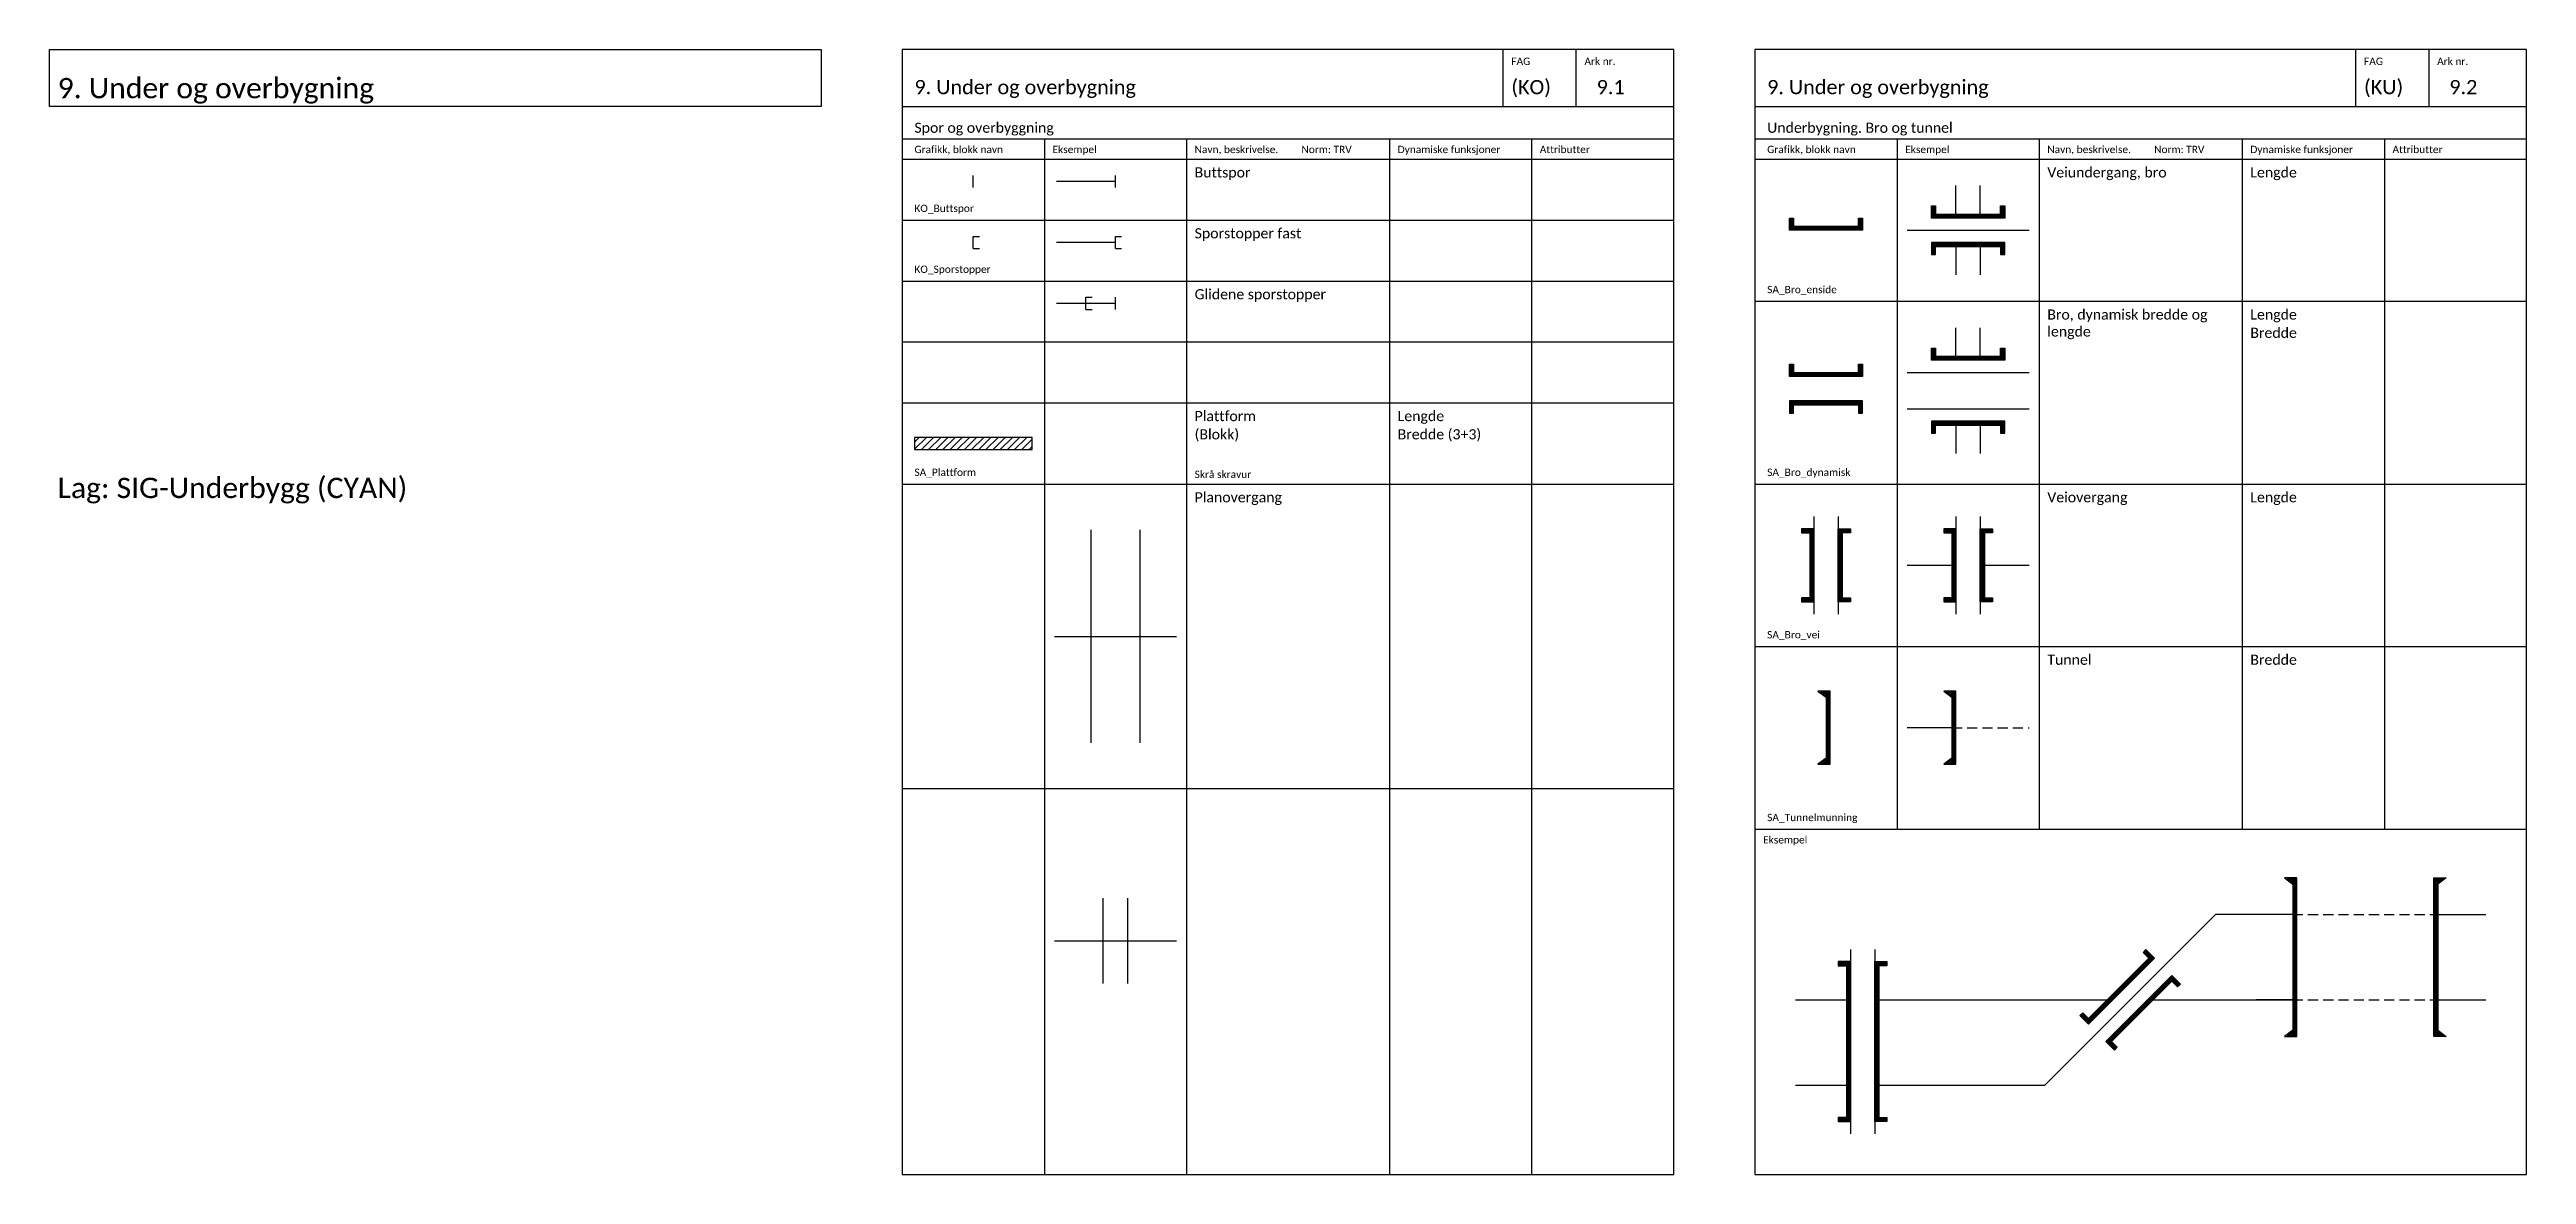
# Model space of a CAD drawing. Header units: millimetres. Extents: x -210 to 2500, y -2763 to 277.
# Drawn here: x -210 to 400, y -2456 to -2179 of the extents above; entities that cross this region are included whole.
import ezdxf

# ---------------------------------------------------------------- set-up
doc = ezdxf.new("R2010")
doc.units = ezdxf.units.MM
doc.linetypes.add('HIDDEN_Signal', pattern=[3.75, 2.5, -1.25])
for name, color, linetype in [('RAMME', 5, 'Continuous'), ('RAMME SYMBOLER', 4, 'Continuous'), ('RAMME TEKST', 7, 'Continuous'), ('SIG-SPOR enlinje', 5, 'Continuous'), ('SIG-Underbygg', 4, 'Continuous')]:
    doc.layers.add(name, color=color, linetype=linetype)
doc.styles.add('Calibri', font='calibri.ttf')

msp = doc.modelspace()

# ---------------------------------------------------------------- texts
at = {"layer": 'RAMME TEKST', "linetype": 'ByBlock', "style": 'Calibri'}
for s, height, p in [('FAG', 1.8, (150, -2182.8)), ('Ark nr.', 1.8, (168, -2182.8)), ('FAG', 1.8, (360, -2182.8)), ('Ark nr.', 1.8, (378, -2182.8)), ('9. Under og overbygning', 3.5, (3, -2190)), ('(KO)', 3.5, (150, -2190)), ('9.1', 3.5, (171, -2190)), ('9. Under og overbygning', 3.5, (213, -2190)), ('(KU)', 3.5, (360, -2190)), ('9.2', 3.5, (381, -2190)), ('Spor og overbyggning', 2.5, (3, -2199.5)), ('Underbygning. Bro og tunnel', 2.5, (213, -2199.5)), ('Grafikk, blokk navn', 1.8, (3, -2204.5)), ('Eksempel', 1.8, (37, -2204.5)), ('Navn, beskrivelse.         Norm: TRV', 1.8, (72, -2204.5)), ('Dynamiske funksjoner', 1.8, (122, -2204.5)), ('Attributter', 1.8, (157, -2204.5)), ('Grafikk, blokk navn', 1.8, (213, -2204.5)), ('Eksempel', 1.8, (247, -2204.5)), ('Navn, beskrivelse.         Norm: TRV', 1.8, (282, -2204.5)), ('Dynamiske funksjoner', 1.8, (332, -2204.5)), ('Attributter', 1.8, (367, -2204.5)), ('SA_Bro_enside', 1.8, (213, -2239)), ('SA_Bro_dynamisk', 1.8, (213, -2284)), ('SA_Bro_vei', 1.8, (213, -2324)), ('Eksempel', 1.8, (212, -2374.5)), ('SA_Tunnelmunning', 1.8, (213, -2369))]:
    msp.add_text(s, height=height, dxfattribs=at).set_placement(p)
at = {"layer": 'RAMME TEKST', "style": 'Calibri'}
for s, height, p in [('9. Under og overbygning', 5, (-208, -2191)), ('Buttspor', 2.5, (72, -2210.5)), ('Lengde', 2.5, (332, -2210.5)), ('KO_Buttspor', 1.8, (3, -2219)), ('Sporstopper fast', 2.5, (72, -2225.5)), ('KO_Sporstopper', 1.8, (3, -2234)), ('Glidene sporstopper', 2.5, (72, -2240.5)), ('Lengde', 2.5, (332, -2245.5)), ('Bredde', 2.5, (332, -2250)), ('Plattform', 2.5, (72, -2270.5)), ('Lengde', 2.5, (122, -2270.5)), ('(Blokk)', 2.5, (72, -2275)), ('Bredde (3+3)', 2.5, (122, -2275)), ('Lag: SIG-Underbygg (CYAN)', 5, (-208, -2289.449)), ('SA_Plattform', 1.8, (3, -2284)), ('Skrå skravur ', 1.8, (72, -2284.5)), ('Lengde', 2.5, (332, -2290.5)), ('Bredde', 2.5, (332, -2330.5))]:
    msp.add_text(s, height=height, dxfattribs=at).set_placement(p)
at = {"layer": 'RAMME TEKST', "linetype": 'ByBlock', "char_height": 2.5, "width": 46, "attachment_point": 1, "style": 'Calibri'}
for s, insert in [('Veiundergang, bro', (282, -2208)), ('Bro, dynamisk bredde og lengde', (282, -2243)), ('Planovergang', (72, -2288)), ('Veiovergang', (282, -2288)), ('Tunnel', (282, -2328))]:
    msp.add_mtext(s, dxfattribs=dict(at, insert=insert))

# ---------------------------------------------------------------- blocks, each defined once
blk = doc.blocks.new('KO_Buttspor')
blk.add_line((0, -1.5), (0, 1.5))
blk = doc.blocks.new('KO_Sporstopper')
blk.add_line((0, -1.5), (0, 1.5))
at = {"lineweight": -2}
for p, q in [((0, 1.5), (1.5, 1.5)), ((0, -1.5), (1.5, -1.5))]:
    blk.add_line(p, q, dxfattribs=at)
blk = doc.blocks.new('*U523')
at = {"linetype": 'ByBlock', "lineweight": -2}
h = blk.add_hatch(dxfattribs=at)
h.set_pattern_fill('ANSI31', color=0, scale=10)
h.set_pattern_definition([(45, (308, -91.531), (-0.8838835, 0.8838835), [])])
h.paths.add_polyline_path([(0, 0), (29, 0), (29, 3), (0, 3)])
at = {"color": 0, "linetype": 'ByBlock', "lineweight": -2}
blk.add_lwpolyline([(0, 0), (29, 0), (29, 3), (0, 3)], close=True, dxfattribs=at)
blk = doc.blocks.new('*U525')
at = {"linetype": 'ByBlock', "lineweight": -2}
h = blk.add_hatch(color=0, dxfattribs=at)
h.dxf.hatch_style = 1
h.paths.add_polyline_path([(-9, 15), (-8, 15), (-8, 13), (8, 13), (8, 15), (9, 15), (9, 12), (-9, 12)])
h = blk.add_hatch(color=0, dxfattribs=at)
h.dxf.hatch_style = 1
h.paths.add_polyline_path([(-9, -6), (-8, -6), (-8, -4), (8, -4), (8, -6), (9, -6), (9, -3), (-9, -3)])
at = {"color": 0, "linetype": 'ByBlock', "lineweight": -2}
for points in [[(-9, 15), (-8, 15), (-8, 13), (8, 13), (8, 15), (9, 15), (9, 12), (-9, 12)], [(-8.8, 14.8), (-8.2, 14.8), (-8.2, 12.8), (8.2, 12.8), (8.2, 14.8), (8.8, 14.8), (8.8, 12.2), (-8.8, 12.2)], [(-8.6, 14.6), (-8.4, 14.6), (-8.4, 12.6), (8.4, 12.6), (8.4, 14.6), (8.6, 14.6), (8.6, 12.4), (-8.6, 12.4)], [(-9, -6), (-8, -6), (-8, -4), (8, -4), (8, -6), (9, -6), (9, -3), (-9, -3)], [(-8.8, -5.8), (-8.2, -5.8), (-8.2, -3.8), (8.2, -3.8), (8.2, -5.8), (8.8, -5.8), (8.8, -3.2), (-8.8, -3.2)], [(-8.6, -5.6), (-8.4, -5.6), (-8.4, -3.6), (8.4, -3.6), (8.4, -5.6), (8.6, -5.6), (8.6, -3.4), (-8.6, -3.4)]]:
    blk.add_lwpolyline(points, close=True, dxfattribs=at)
blk = doc.blocks.new('*U526')
at = {"linetype": 'ByBlock', "lineweight": -2}
h = blk.add_hatch(color=0, dxfattribs=at)
h.dxf.hatch_style = 1
h.paths.add_polyline_path([(-9, 6), (-8, 6), (-8, 4), (8, 4), (8, 6), (9, 6), (9, 3), (-9, 3)])
h = blk.add_hatch(color=0, dxfattribs=at)
h.dxf.hatch_style = 1
h.paths.add_polyline_path([(-9, -6), (-8, -6), (-8, -4), (8, -4), (8, -6), (9, -6), (9, -3), (-9, -3)])
at = {"color": 0, "linetype": 'ByBlock', "lineweight": -2}
for points in [[(-9, 6), (-8, 6), (-8, 4), (8, 4), (8, 6), (9, 6), (9, 3), (-9, 3)], [(-8.8, 5.8), (-8.2, 5.8), (-8.2, 3.8), (8.2, 3.8), (8.2, 5.8), (8.8, 5.8), (8.8, 3.2), (-8.8, 3.2)], [(-8.6, 5.6), (-8.4, 5.6), (-8.4, 3.6), (8.4, 3.6), (8.4, 5.6), (8.6, 5.6), (8.6, 3.4), (-8.6, 3.4)], [(-9, -6), (-8, -6), (-8, -4), (8, -4), (8, -6), (9, -6), (9, -3), (-9, -3)], [(-8.8, -5.8), (-8.2, -5.8), (-8.2, -3.8), (8.2, -3.8), (8.2, -5.8), (8.8, -5.8), (8.8, -3.2), (-8.8, -3.2)], [(-8.6, -5.6), (-8.4, -5.6), (-8.4, -3.6), (8.4, -3.6), (8.4, -5.6), (8.6, -5.6), (8.6, -3.4), (-8.6, -3.4)]]:
    blk.add_lwpolyline(points, close=True, dxfattribs=at)
blk = doc.blocks.new('*U524')
at = {"linetype": 'ByBlock', "lineweight": -2}
h = blk.add_hatch(color=0, dxfattribs=at)
h.dxf.hatch_style = 1
h.paths.add_polyline_path([(-9, 3), (-8, 3), (-8, 1), (8, 1), (8, 3), (9, 3), (9, 0), (-9, 0)])
at = {"color": 0, "linetype": 'ByBlock', "lineweight": -2}
for points in [[(-9, 3), (-8, 3), (-8, 1), (8, 1), (8, 3), (9, 3), (9, 0), (-9, 0)], [(-8.8, 2.8), (-8.2, 2.8), (-8.2, 0.8), (8.2, 0.8), (8.2, 2.8), (8.8, 2.8), (8.8, 0.2), (-8.8, 0.2)], [(-8.6, 2.6), (-8.4, 2.6), (-8.4, 0.6), (8.4, 0.6), (8.4, 2.6), (8.6, 2.6), (8.6, 0.4), (-8.6, 0.4)]]:
    blk.add_lwpolyline(points, close=True, dxfattribs=at)
blk = doc.blocks.new('*U530')
at = {"linetype": 'ByBlock', "lineweight": -2}
h = blk.add_hatch(color=0, dxfattribs=at)
h.dxf.hatch_style = 1
h.paths.add_polyline_path([(0, 28.5), (0, -7.5), (-2, -9), (1, -9), (1, 30), (-2, 30)])
at = {"color": 0, "linetype": 'ByBlock', "lineweight": -2}
for points in [[(0, 28.5), (0, -7.5), (-2, -9), (1, -9), (1, 30), (-2, 30)], [(0.2, 28.6), (0.2, -7.6), (-1.4, -8.8), (0.8, -8.8), (0.8, 29.8), (-1.4, 29.8)], [(0.4, 28.7), (0.4, -7.7), (-0.8, -8.6), (0.6, -8.6), (0.6, 29.6), (-0.8, 29.6)], [(-0.2, 29.4), (0.4, 28.95), (0.4, 29.4)], [(0.4, -7.95), (-0.2, -8.4), (0.4, -8.4)]]:
    blk.add_lwpolyline(points, close=True, dxfattribs=at)
blk = doc.blocks.new('*U531')
at = {"linetype": 'ByBlock', "lineweight": -2}
h = blk.add_hatch(color=0, dxfattribs=at)
h.dxf.hatch_style = 1
h.paths.add_polyline_path([(0, 7.5), (0, -7.5), (-2, -9), (1, -9), (1, 9), (-2, 9)])
at = {"color": 0, "linetype": 'ByBlock', "lineweight": -2}
for points in [[(0, 7.5), (0, -7.5), (-2, -9), (1, -9), (1, 9), (-2, 9)], [(0.2, 7.6), (0.2, -7.6), (-1.4, -8.8), (0.8, -8.8), (0.8, 8.8), (-1.4, 8.8)], [(0.4, 7.7), (0.4, -7.7), (-0.8, -8.6), (0.6, -8.6), (0.6, 8.6), (-0.8, 8.6)], [(-0.2, 8.4), (0.4, 7.95), (0.4, 8.4)], [(0.4, -7.95), (-0.2, -8.4), (0.4, -8.4)]]:
    blk.add_lwpolyline(points, close=True, dxfattribs=at)
blk = doc.blocks.new('*U528')
at = {"linetype": 'ByBlock', "lineweight": -2}
h = blk.add_hatch(color=0, dxfattribs=at)
h.dxf.hatch_style = 1
h.paths.add_polyline_path([(-3, 9), (-3, 8), (-1, 8), (-1, -8), (-3, -8), (-3, -9), (0, -9), (0, 9)])
h = blk.add_hatch(color=0, dxfattribs=at)
h.dxf.hatch_style = 1
h.paths.add_polyline_path([(9, 9), (9, 8), (7, 8), (7, -8), (9, -8), (9, -9), (6, -9), (6, 9)])
at = {"color": 0, "linetype": 'ByBlock', "lineweight": -2}
for p, q in [((0, 12), (0, -12)), ((6, 12), (6, -12))]:
    blk.add_line(p, q, dxfattribs=at)
for points in [[(-3, 9), (-3, 8), (-1, 8), (-1, -8), (-3, -8), (-3, -9), (0, -9), (0, 9)], [(-2.8, 8.8), (-2.8, 8.2), (-0.8, 8.2), (-0.8, -8.2), (-2.8, -8.2), (-2.8, -8.8), (-0.2, -8.8), (-0.2, 8.8)], [(-2.6, 8.6), (-2.6, 8.4), (-0.6, 8.4), (-0.6, -8.4), (-2.6, -8.4), (-2.6, -8.6), (-0.4, -8.6), (-0.4, 8.6)], [(9, 9), (9, 8), (7, 8), (7, -8), (9, -8), (9, -9), (6, -9), (6, 9)], [(8.8, 8.8), (8.8, 8.2), (6.8, 8.2), (6.8, -8.2), (8.8, -8.2), (8.8, -8.8), (6.2, -8.8), (6.2, 8.8)], [(8.6, 8.6), (8.6, 8.4), (6.6, 8.4), (6.6, -8.4), (8.6, -8.4), (8.6, -8.6), (6.4, -8.6), (6.4, 8.6)]]:
    blk.add_lwpolyline(points, close=True, dxfattribs=at)
blk = doc.blocks.new('*U527')
at = {"linetype": 'ByBlock', "lineweight": -2}
h = blk.add_hatch(color=0, dxfattribs=at)
h.dxf.hatch_style = 1
h.paths.add_polyline_path([(-9, 6), (-8, 6), (-8, 4), (13, 4), (13, 6), (14, 6), (14, 3), (-9, 3)])
h = blk.add_hatch(color=0, dxfattribs=at)
h.dxf.hatch_style = 1
h.paths.add_polyline_path([(-9, -6), (-8, -6), (-8, -4), (13, -4), (13, -6), (14, -6), (14, -3), (-9, -3)])
at = {"color": 0, "linetype": 'ByBlock', "lineweight": -2}
for points in [[(-9, 6), (-8, 6), (-8, 4), (13, 4), (13, 6), (14, 6), (14, 3), (-9, 3)], [(-8.8, 5.8), (-8.2, 5.8), (-8.2, 3.8), (13.2, 3.8), (13.2, 5.8), (13.8, 5.8), (13.8, 3.2), (-8.8, 3.2)], [(-8.6, 5.6), (-8.4, 5.6), (-8.4, 3.6), (13.4, 3.6), (13.4, 5.6), (13.6, 5.6), (13.6, 3.4), (-8.6, 3.4)], [(-9, -6), (-8, -6), (-8, -4), (13, -4), (13, -6), (14, -6), (14, -3), (-9, -3)], [(-8.8, -5.8), (-8.2, -5.8), (-8.2, -3.8), (13.2, -3.8), (13.2, -5.8), (13.8, -5.8), (13.8, -3.2), (-8.8, -3.2)], [(-8.6, -5.6), (-8.4, -5.6), (-8.4, -3.6), (13.4, -3.6), (13.4, -5.6), (13.6, -5.6), (13.6, -3.4), (-8.6, -3.4)]]:
    blk.add_lwpolyline(points, close=True, dxfattribs=at)
blk = doc.blocks.new('*U529')
at = {"linetype": 'ByBlock', "lineweight": -2}
h = blk.add_hatch(color=0, dxfattribs=at)
h.dxf.hatch_style = 1
h.paths.add_polyline_path([(-3, 30.4), (-3, 29.4), (-1, 29.4), (-1, -8), (-3, -8), (-3, -9), (0, -9), (0, 30.4)])
h = blk.add_hatch(color=0, dxfattribs=at)
h.dxf.hatch_style = 1
h.paths.add_polyline_path([(9, 30.4), (9, 29.4), (7, 29.4), (7, -8), (9, -8), (9, -9), (6, -9), (6, 30.4)])
at = {"color": 0, "linetype": 'ByBlock', "lineweight": -2}
for p, q in [((0, 33.4), (0, -12)), ((6, 33.4), (6, -12))]:
    blk.add_line(p, q, dxfattribs=at)
for points in [[(-3, 30.4), (-3, 29.4), (-1, 29.4), (-1, -8), (-3, -8), (-3, -9), (0, -9), (0, 30.4)], [(-2.8, 30.2), (-2.8, 29.6), (-0.8, 29.6), (-0.8, -8.2), (-2.8, -8.2), (-2.8, -8.8), (-0.2, -8.8), (-0.2, 30.2)], [(-2.6, 30), (-2.6, 29.8), (-0.6, 29.8), (-0.6, -8.4), (-2.6, -8.4), (-2.6, -8.6), (-0.4, -8.6), (-0.4, 30)], [(9, 30.4), (9, 29.4), (7, 29.4), (7, -8), (9, -8), (9, -9), (6, -9), (6, 30.4)], [(8.8, 30.2), (8.8, 29.6), (6.8, 29.6), (6.8, -8.2), (8.8, -8.2), (8.8, -8.8), (6.2, -8.8), (6.2, 30.2)], [(8.6, 30), (8.6, 29.8), (6.6, 29.8), (6.6, -8.4), (8.6, -8.4), (8.6, -8.6), (6.4, -8.6), (6.4, 30)]]:
    blk.add_lwpolyline(points, close=True, dxfattribs=at)

# ---------------------------------------------------------------- linework, layer by layer
at = {"layer": 'RAMME'}
for points in [[(-210, -2179), (-20, -2179), (-20, -2193), (-210, -2193)], [(190, -2179), (0, -2179), (0, -2456), (190, -2456)], [(400, -2179), (210, -2179), (210, -2456), (400, -2456)]]:
    msp.add_lwpolyline(points, close=True, dxfattribs=at)
for points in [[(0, -2193), (190, -2193)], [(210, -2193), (400, -2193)]]:
    msp.add_lwpolyline(points, dxfattribs=at)
at = {"layer": 'RAMME SYMBOLER'}
for p, q in [((148, -2193), (148, -2179)), ((166, -2193), (166, -2179)), ((358, -2193), (358, -2179)), ((376, -2193), (376, -2179)), ((0, -2201), (190, -2201)), ((35, -2201), (35, -2456)), ((70, -2201), (70, -2456)), ((120, -2201), (120, -2456)), ((155, -2201), (155, -2456)), ((210, -2201), (400, -2201)), ((245, -2201), (245, -2371)), ((280, -2201), (280, -2371)), ((330, -2201), (330, -2371)), ((365, -2201), (365, -2371)), ((0, -2206), (190, -2206)), ((210, -2206), (400, -2206)), ((0, -2221), (190, -2221)), ((0, -2236), (190, -2236)), ((210, -2241), (400, -2241)), ((0, -2251), (190, -2251)), ((0, -2266), (190, -2266)), ((0, -2286), (190, -2286)), ((210, -2286), (400, -2286)), ((210, -2326), (400, -2326)), ((0, -2361), (190, -2361)), ((210, -2371), (400, -2371))]:
    msp.add_line(p, q, dxfattribs=at)
at = {"layer": 'SIG-SPOR enlinje'}
for p, q in [((52.5, -2211.5), (38, -2211.5)), ((52.5, -2226.5), (38, -2226.5)), ((247.5, -2223.5), (277.5, -2223.5)), ((52.5, -2241.5), (38, -2241.5)), ((247.5, -2258.5), (277.5, -2258.5)), ((247.5, -2267.5), (277.5, -2267.5)), ((247.5, -2306), (259.5, -2306)), ((265.5, -2306), (277.5, -2306)), ((37.5, -2323.5), (67.5, -2323.5)), ((258.5, -2346), (247.5, -2346)), ((281.404, -2434), (323.404, -2392)), ((342.446, -2392), (323.404, -2392)), ((378.205, -2392), (390, -2392)), ((37.5, -2398.5), (67.5, -2398.5)), ((220, -2413), (233.504, -2413)), ((239.504, -2413), (296.747, -2413)), ((308.061, -2413), (343.446, -2413)), ((342.446, -2413), (333.446, -2413)), ((378.205, -2413), (390, -2413)), ((220, -2434), (233.504, -2434)), ((239.504, -2434), (281.404, -2434))]:
    msp.add_line(p, q, dxfattribs=at)
at = {"layer": 'SIG-SPOR enlinje', "linetype": 'HIDDEN_Signal'}
for p, q in [((258.5, -2346), (277.5, -2346)), ((342.446, -2392), (378.205, -2392)), ((342.446, -2413), (378.205, -2413))]:
    msp.add_line(p, q, dxfattribs=at)
at = {"layer": 'SIG-Underbygg'}
for p, q in [((259.5, -2219.5), (259.5, -2212.5)), ((265.5, -2219.5), (265.5, -2212.5)), ((259.5, -2227.5), (259.5, -2234.5)), ((265.5, -2227.5), (265.5, -2234.5)), ((259.5, -2254.5), (259.5, -2247.5)), ((265.5, -2254.5), (265.5, -2247.5)), ((259.5, -2271.5), (259.5, -2278.5)), ((265.5, -2271.5), (265.5, -2278.5)), ((46.5, -2349.75), (46.5, -2297.25)), ((58.5, -2297.25), (58.5, -2349.75)), ((49.5, -2409), (49.5, -2388)), ((55.5, -2388), (55.5, -2409))]:
    msp.add_line(p, q, dxfattribs=at)

# ---------------------------------------------------------------- block references
for name, p in [('KO_Buttspor', (17.5, -2211.5)), ('KO_Buttspor', (52.5, -2211.5)), ('*U524', (262.5, -2220.5)), ('KO_Sporstopper', (17.5, -2226.5)), ('KO_Sporstopper', (52.5, -2226.5)), ('*U524', (227.5, -2223.5)), ('KO_Sporstopper', (45.25, -2241.5)), ('KO_Buttspor', (52.5, -2241.5)), ('*U526', (227.5, -2262.5)), ('*U525', (262.5, -2267.5)), ('*U523', (3, -2277.5)), ('*U528', (224.5, -2306)), ('*U528', (259.5, -2306)), ('*U531', (227.522, -2346)), ('*U531', (258.5, -2346)), ('*U530', (342.446, -2413)), ('*U529', (233.504, -2434))]:
    msp.add_blockref(name, p, dxfattribs=at)
at = {"layer": 'SIG-Underbygg', "xscale": -1, "rotation": 180}
msp.add_blockref('*U524', (262.5, -2226.5), dxfattribs=at)
at = {"layer": 'SIG-Underbygg', "xscale": -1}
msp.add_blockref('*U530', (378.205, -2413), dxfattribs=at)
at = {"layer": 'SIG-Underbygg', "rotation": 45}
msp.add_blockref('*U527', (300.636, -2414.768), dxfattribs=at)

msp.set_redraw_order([(e.dxf.handle, doc.entitydb.next_handle()) for e in msp.query("TEXT MTEXT ATTDEF DIMENSION ARC_DIMENSION")])  # texts and dimensions are drawn at this point

doc.saveas('drawing.dxf')
